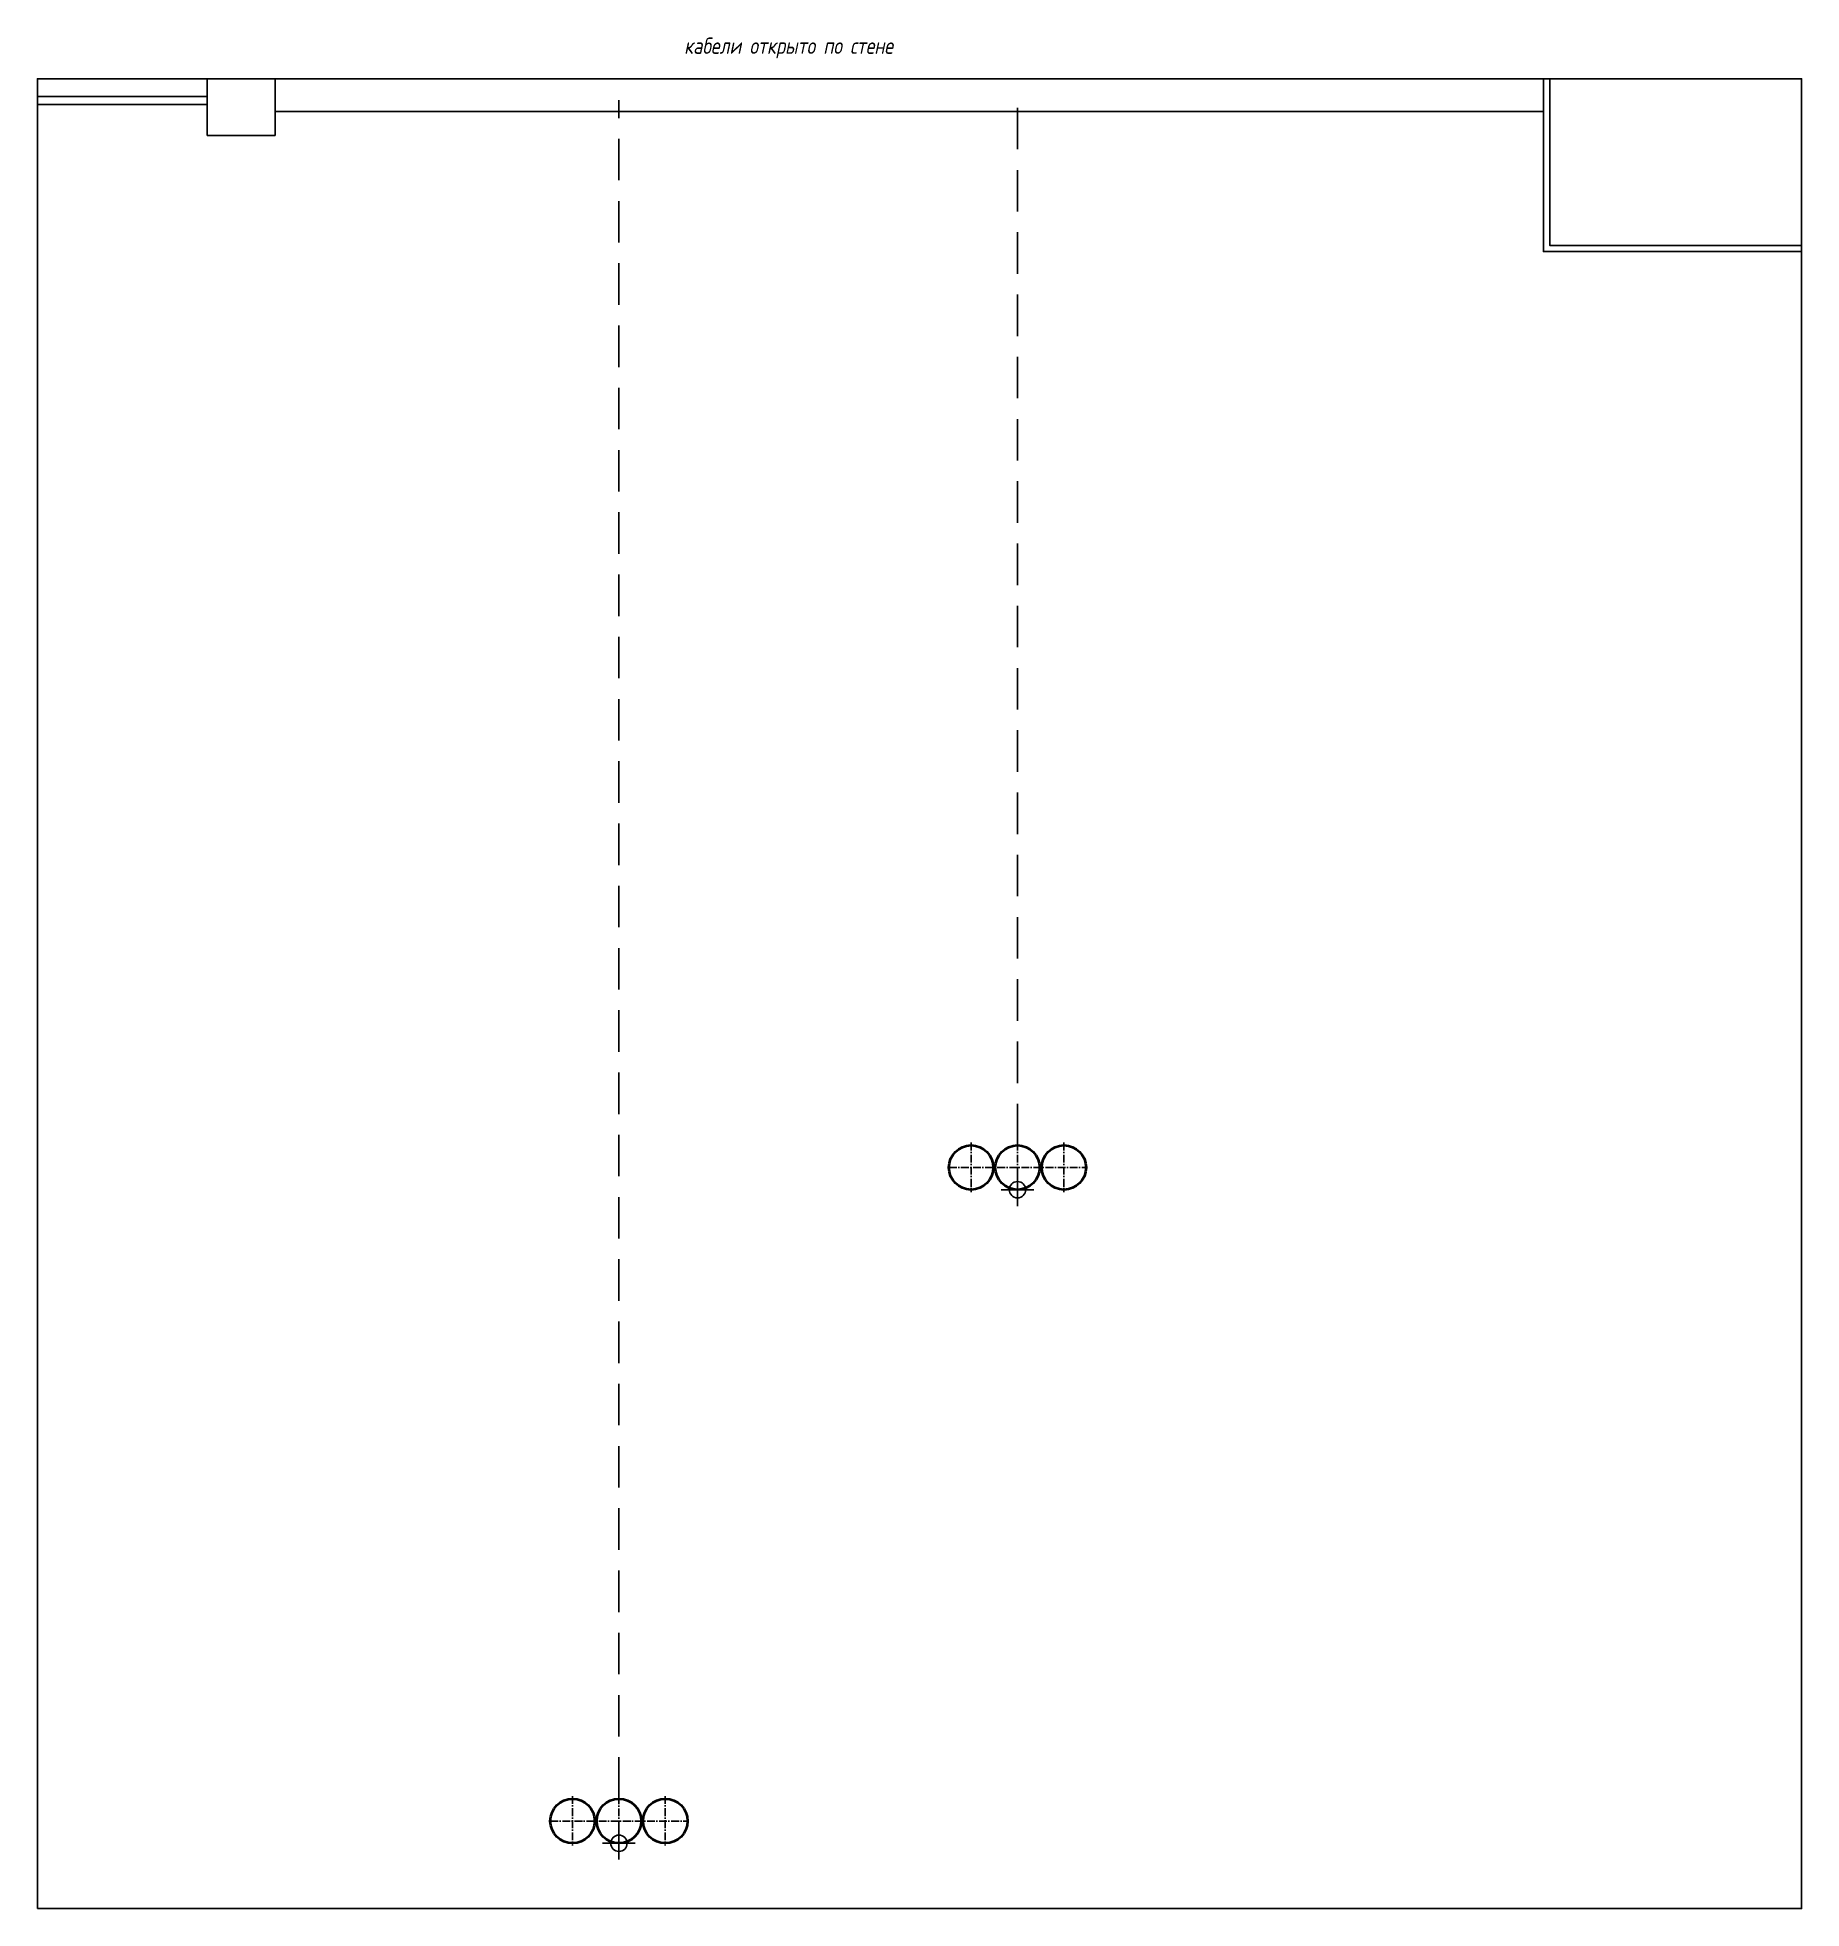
# Model space of a CAD drawing. Header units: millimetres. Extents: x -36531 to 56557, y -58468 to 154.
# Drawn here: x 46963 to 49663, y -31338 to -28475 of the extents above; entities that cross this region are included whole.
import ezdxf

# ---------------------------------------------------------------- set-up
doc = ezdxf.new("R2010")
doc.units = ezdxf.units.MM
doc.header["$PDMODE"] = 34
doc.header["$PDSIZE"] = 25
doc.linetypes.add('ACAD_ISO10W100', pattern=[18.5, 12, -3, 0.5, -3])
doc.linetypes.add('DASHED', pattern=[19.05, 12.7, -6.35])
for name, color, linetype in [('01 Черновое', 7, 'Continuous'), ('02 ЭОМ и СС', 7, 'Continuous'), ('03 Потолок', 7, 'Continuous'), ('11 Привязка размеры', 7, 'Continuous')]:
    doc.layers.add(name, color=color, linetype=linetype)
doc.styles.add('ГОСТ-ISOCPEUR', font='isocpeui.ttf', dxfattribs={"width": 0.8})

msp = doc.modelspace()

# ---------------------------------------------------------------- texts
at = {"layer": '02 ЭОМ и СС', "insert": (47952.9, -28475.4), "char_height": 25, "width": 466.409, "attachment_point": 1, "style": 'ГОСТ-ISOCPEUR'}
msp.add_mtext('{кабели открыто по стене}', dxfattribs=at)

# ---------------------------------------------------------------- linework, layer by layer
at = {"layer": '01 Черновое'}
msp.add_lwpolyline([(46963.1, -31338.4), (46963.1, -28538.4), (49663.1, -28538.4), (49663.1, -31338.4)], close=True, dxfattribs=at)
at = {"layer": '02 ЭОМ и СС', "linetype": 'DASHED', "ltscale": 5}
msp.add_line((48463.1, -30170.4), (48463.1, -28571.4), dxfattribs=at)
at = {"layer": '02 ЭОМ и СС', "linetype": 'DASHED', "ltscale": 5, "flags": 128}
msp.add_lwpolyline([(47853.1, -31170.4), (47853.1, -28571.4)], dxfattribs=at)
at = {"layer": '02 ЭОМ и СС', "color": 1, "lineweight": 40}
for centre in [(48392.1, -30204.4), (48463.1, -30204.4), (48534.1, -30204.4), (47782.1, -31204.4), (47853.1, -31204.4), (47924.1, -31204.4)]:
    msp.add_circle(centre, 34, dxfattribs=at)
at = {"layer": '03 Потолок', "color": 1, "ltscale": 10}
for p, q in [((47223.1, -28538.4), (47223.1, -28625.4)), ((47327.1, -28625.4), (47327.1, -28538.4)), ((47223.1, -28625.4), (47327.1, -28625.4))]:
    msp.add_line(p, q, dxfattribs=at)
at = {"layer": '03 Потолок', "color": 1, "lineweight": -2}
for p, q in [((46963.1, -28565.4), (47223.1, -28565.4)), ((46963.1, -28577.9), (47223.1, -28577.9)), ((47327.1, -28588.4), (49268.1, -28588.4))]:
    msp.add_line(p, q, dxfattribs=at)
at = {"layer": '03 Потолок', "color": 1, "lineweight": -2, "flags": 128}
msp.add_lwpolyline([(49268.1, -28538.4), (49268.1, -28802.9), (49663.1, -28802.9)], dxfattribs=at)
at = {"layer": '03 Потолок', "color": 1, "lineweight": -2}
msp.add_lwpolyline([(49277.6, -28538.4), (49277.6, -28793.4), (49663.1, -28793.4)], dxfattribs=at)
at = {"layer": '11 Привязка размеры', "linetype": 'ACAD_ISO10W100'}
for p, q in [((48392.1, -30166.3), (48392.1, -30242.1)), ((48463.1, -30166.5), (48463.1, -30242.3)), ((48534.1, -30166.3), (48534.1, -30242.1)), ((48358.1, -30204.4), (48568.1, -30204.4)), ((47782.1, -31166.3), (47782.1, -31242.1)), ((47853.1, -31166.5), (47853.1, -31242.3)), ((47924.1, -31166.3), (47924.1, -31242.1)), ((47748.1, -31204.4), (47958.1, -31204.4))]:
    msp.add_line(p, q, dxfattribs=at)
at = {"layer": '11 Привязка размеры', "lineweight": -2}
for p in [(48463.1, -30238.4), (47853.1, -31238.4)]:
    msp.add_point(p, dxfattribs=at)

msp.set_redraw_order([(e.dxf.handle, doc.entitydb.next_handle()) for e in msp.query("TEXT MTEXT ATTDEF DIMENSION ARC_DIMENSION")])  # texts and dimensions are drawn at this point

doc.saveas('drawing.dxf')
